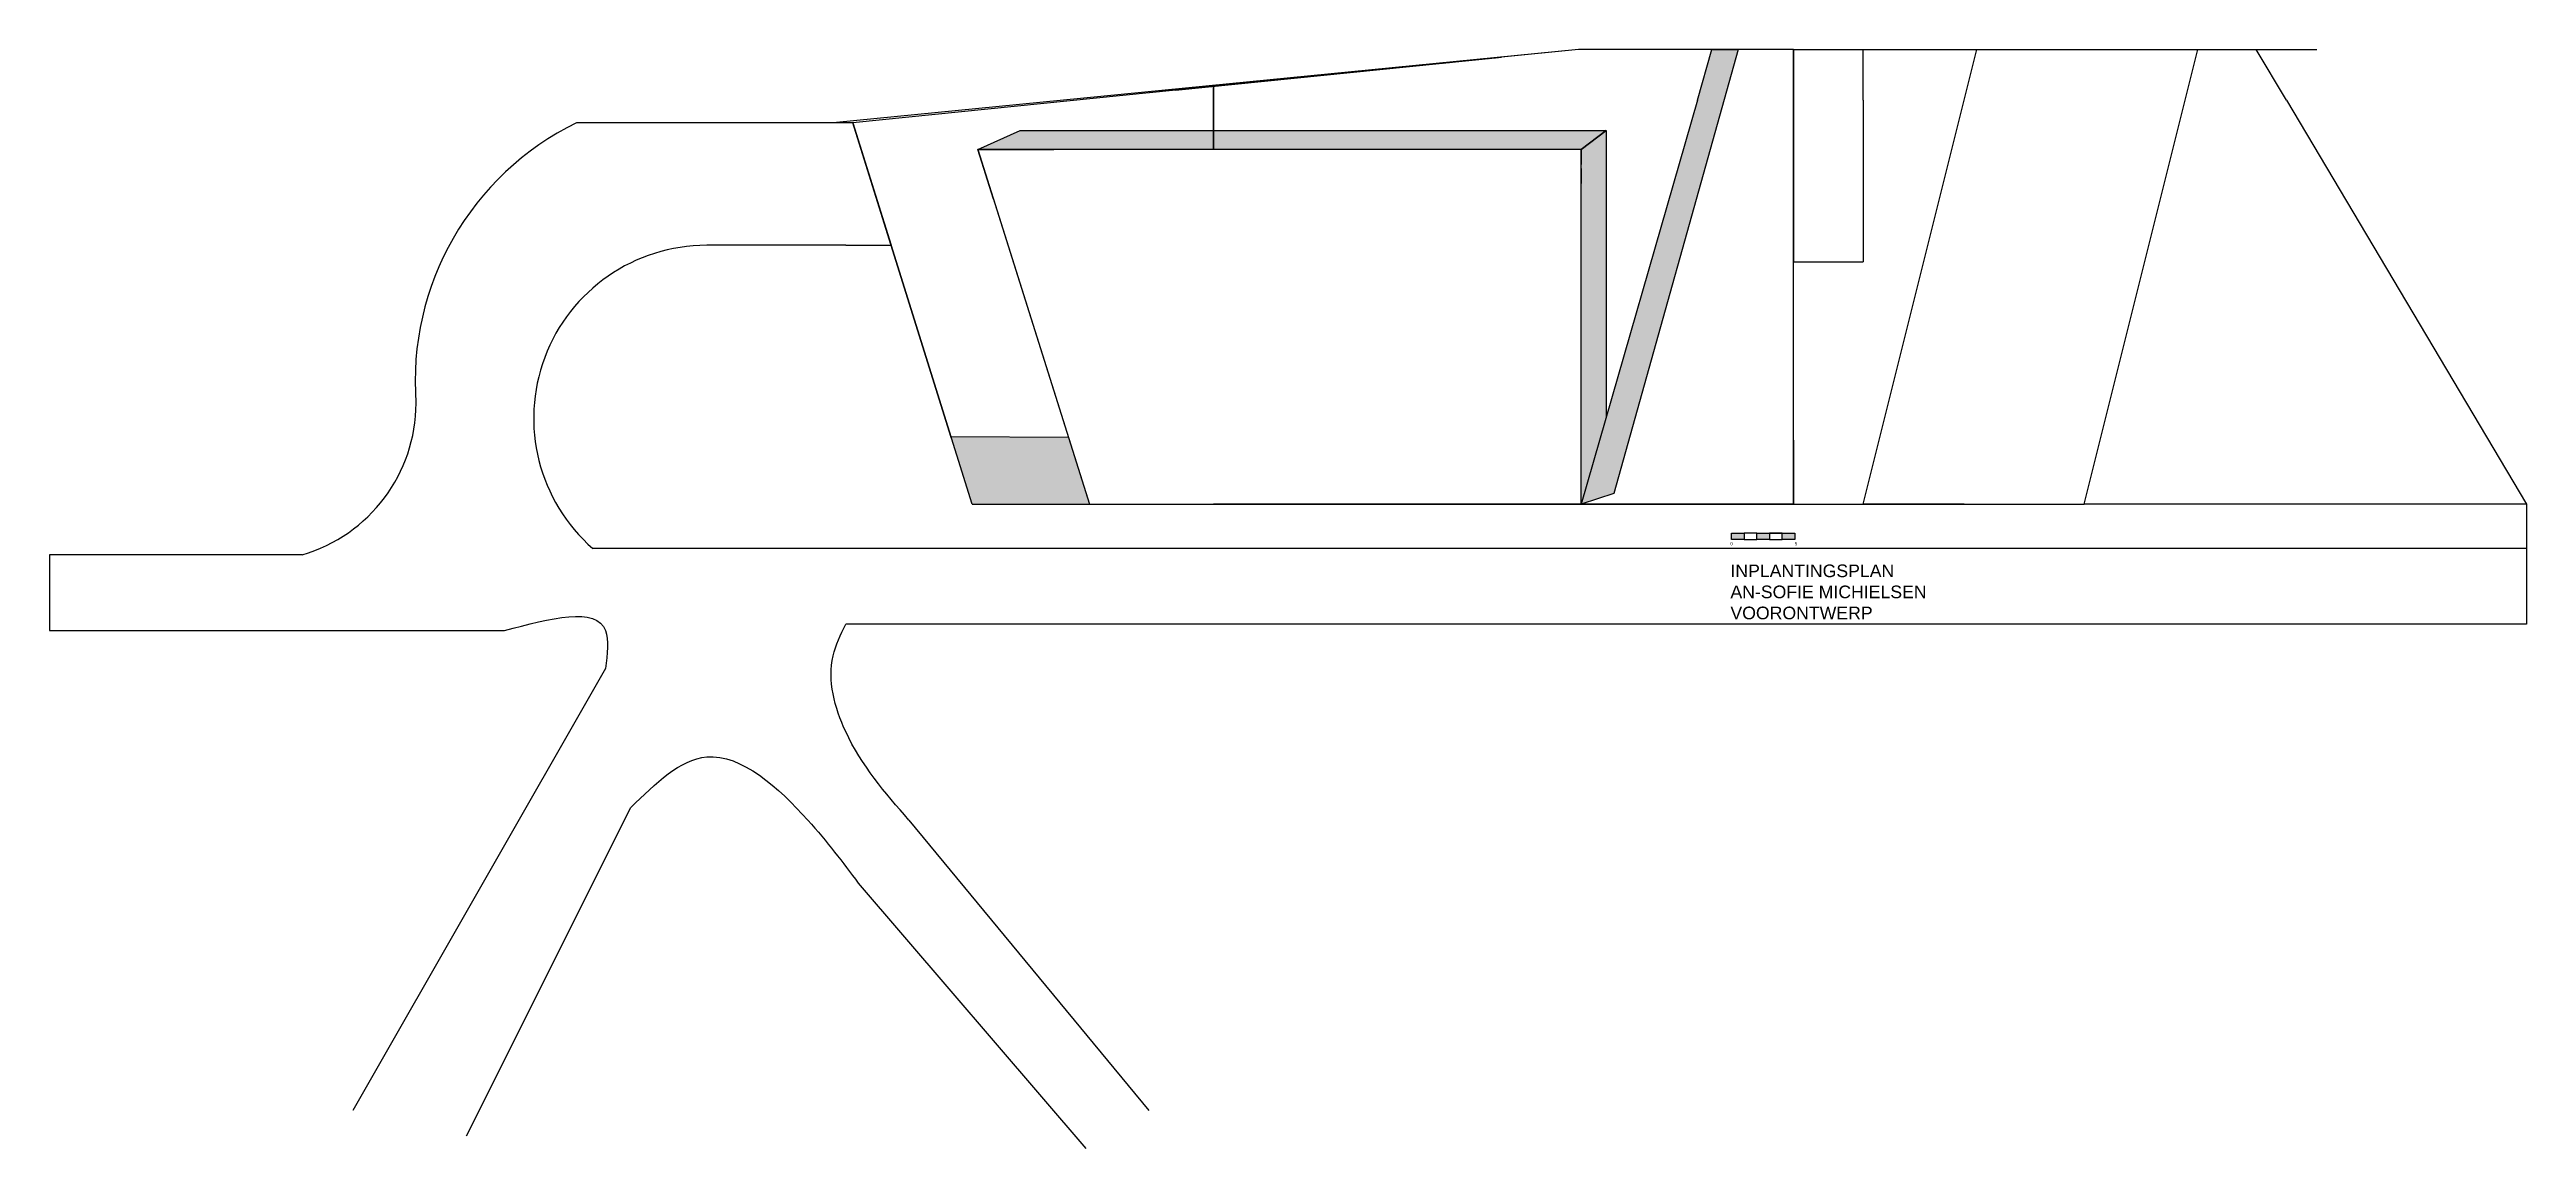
# Model space of a CAD drawing. Header units: millimetres. Extents: x -5657 to 14604, y -1609 to 1885.
# Drawn here: x -630 to 1330, y -510 to 360 of the extents above; entities that cross this region are included whole.
import ezdxf

# ---------------------------------------------------------------- set-up
doc = ezdxf.new("R2010")
doc.units = ezdxf.units.MM
doc.linetypes.add('ACAD_ISO02W100', pattern=[15, 12, -3])
for name, color, linetype in [('gelijkvloers', 7, 'Continuous'), ('laag 2.1', 7, 'Continuous'), ('laag 2.2', 7, 'Continuous'), ('laag 3', 7, 'Continuous'), ('laag 4.1', 7, 'Continuous'), ('laag 4.2', 7, 'Continuous')]:
    doc.layers.add(name, color=color, linetype=linetype)
doc.styles.get("Standard").update_dxf_attribs({"font": 'arial.ttf'})

msp = doc.modelspace()

# ---------------------------------------------------------------- hatches: boundary and pattern name
at = {"linetype": 'Continuous', "transparency": 33554539}
h = msp.add_hatch(color=256, dxfattribs=at)
h.dxf.hatch_style = 1
h.paths.add_polyline_path([(711, -23), (701, -23), (701, -28), (711, -28)])
h.paths.add_polyline_path([(731, -23), (721, -23), (721, -28), (731, -28)])
h.paths.add_polyline_path([(751, -23), (741, -23), (741, -28), (751, -28)])
at = {"layer": 'laag 4.2', "linetype": 'Continuous', "transparency": 33554671}
h = msp.add_hatch(color=256, dxfattribs=at)
h.dxf.hatch_style = 1
h.paths.add_polyline_path([(706.1, 360), (685.5, 360), (674, 320), (582, 0), (607.9, 8.6)])
at = {"layer": 'laag 4.2', "linetype": 'Continuous', "transparency": 33554620}
h = msp.add_hatch(color=256, dxfattribs=at)
h.dxf.hatch_style = 1
h.paths.add_polyline_path([(291, 295.8), (138, 295.8), (104.6, 280.9), (291, 280.9)])
h.paths.add_polyline_path([(601.7, 295.8), (291, 295.8), (291, 280.9), (582, 280.9)])
h.paths.add_polyline_path([(601.7, 295.8), (582, 280.9), (582, 250.9), (582, 0), (601.7, 68.4)])
at = {"layer": 'laag 4.2', "linetype": 'Continuous', "transparency": 33554687}
h = msp.add_hatch(color=256, dxfattribs=at)
h.dxf.hatch_style = 1
h.paths.add_polyline_path([(176.3, 53.1), (83.2, 53.7), (84.2, 50.7), (100, 0), (193, 0)])

# ---------------------------------------------------------------- linework, layer by layer
at = {"linetype": 'Continuous'}
for p, q in [((580, 360), (-10, 302)), ((750, 360), (580, 360)), ((750, 0), (750, 360)), ((750, 360), (1164, 360)), ((750, 0), (750, 360)), ((750, 360), (750, 313)), ((750, 360), (750, 313)), ((805, 320), (805, 360)), ((885, 320), (895, 360)), ((1060, 320), (1070, 360)), ((1140, 320), (1116.2, 360)), ((805, 320), (805, 192)), ((5.6, 302), (-213, 302)), ((100, 0), (5.6, 302)), ((750, 313), (750, 313)), ((750, 313), (750, 234)), ((750, 234), (750, 192)), ((750, 120.7), (750, 195.7)), ((750, 192), (805, 192)), ((750, 50.7), (750, 120.7)), ((750, 50.7), (750, 0)), ((100, 0), (193, 0)), ((100, 0), (750, 0)), ((193, 0), (271, 0)), ((271, 0), (291, 0)), ((291, 0), (367, 0)), ((458, 0), (350, 0)), ((544, 0), (458, 0)), ((674, 0), (544, 0)), ((750, 0), (674, 0)), ((674, 0), (674, 0)), ((701, -28), (701, -23)), ((701, -23), (711, -23)), ((711, -28), (701, -28)), ((721, -23), (711, -23)), ((711, -23), (711, -28)), ((711, -23), (711, -28)), ((711, -28), (721, -28)), ((721, -28), (721, -23)), ((721, -23), (751, -23)), ((731, -28), (721, -28)), ((741, -23), (731, -23)), ((731, -23), (731, -28)), ((731, -28), (741, -28)), ((741, -28), (741, -23)), ((751, -28), (741, -28)), ((751, -23), (751, -28))]:
    msp.add_line(p, q, dxfattribs=at)
for p, q in [((750, 0), (750, 320)), ((805, 0), (885, 320)), ((980, 0), (1060, 320)), ((1140, 320), (1330, 0)), ((0, 205), (-110, 205)), ((0, 205), (35.9, 205)), ((42.1, 185.4), (60.5, 126.2)), ((60.5, 126.2), (83.2, 53.7)), ((100, 0), (750, 0)), ((885, 0), (805, 0)), ((1060, 0), (980, 0)), ((1330, 0), (980, 0)), ((1330, 0), (1330, -35)), ((0, -35), (-200, -35)), ((1330, -35), (0, -35)), ((1330, -35), (1330, -95)), ((-430, -40), (-630, -40)), ((-630, -40), (-630, -100)), ((1330, -95), (0, -95)), ((-630, -100), (-270, -100)), ((-190, -130), (-390, -480)), ((-300, -500), (-170, -240)), ((50, -250), (240, -480)), ((10, -300), (190, -510))]:
    msp.add_line(p, q)
msp.add_arc((-112.9, 97.4), 227.8, 116.0683, 184.3864, dxfattribs=at)
for centre, radius, start, end in [((-110, 68.1), 136.9, 90, 228.8879), ((-465, 80), 125, 286.2602, 0)]:
    msp.add_arc(centre, radius, start, end)
for points in [[(-270, -100), (-190, -100), (-190, -130)], [(50, -250), (0, -180), (-10, -120), (0, -95)], [(-170, -240), (-110, -200), (-30, -250), (10, -300)]]:
    msp.add_spline(points, degree=3)
at = {"layer": 'gelijkvloers', "linetype": 'Continuous'}
for p, q in [((5.6, 302), (35.9, 205)), ((750, 182.4), (750, 192)), ((750, 0), (750, 182.4)), ((367, 0), (750, 0))]:
    msp.add_line(p, q, dxfattribs=at)
at = {"layer": 'laag 2.1', "linetype": 'Continuous'}
for p, q in [((519, 354), (5.6, 302)), ((519, 354), (240.4, 325.8)), ((83.2, 53.7), (5.6, 302)), ((84.2, 50.7), (83.2, 53.7))]:
    msp.add_line(p, q, dxfattribs=at)
at = {"layer": 'laag 2.2', "linetype": 'Continuous'}
for p, q in [((261, 327.9), (516.6, 353.8)), ((519, 354), (389, 340.8)), ((261, 327.9), (5.6, 302)), ((5.6, 302), (83.2, 53.7)), ((5.6, 302), (83.2, 53.7)), ((83.2, 53.7), (176.3, 53.1))]:
    msp.add_line(p, q, dxfattribs=at)
at = {"layer": 'laag 2.2', "linetype": 'ACAD_ISO02W100'}
for p, q in [((509.4, 353), (511.8, 353.3)), ((514.2, 353.5), (516.6, 353.8)), ((451, 347.1), (453.4, 347.4)), ((455.8, 347.6), (458.2, 347.8)), ((460.6, 348.1), (463, 348.3)), ((473, 349.3), (475.4, 349.6)), ((477.8, 349.8), (480.2, 350.1)), ((482.6, 350.3), (485, 350.6)), ((487.4, 350.8), (489.8, 351)), ((499.8, 352.1), (502.2, 352.3)), ((504.6, 352.5), (507, 352.8))]:
    msp.add_line(p, q, dxfattribs=at)
at = {"layer": 'laag 3', "linetype": 'Continuous'}
for p, q in [((291, 330.9), (519, 354)), ((580, 360), (519, 354)), ((685.5, 360), (580, 360)), ((674, 320), (685.5, 360)), ((389, 340.8), (321, 333.9)), ((291, 310.9), (291, 330.9)), ((291, 330.9), (291, 280.9)), ((674, 320), (582, 0)), ((291, 280.9), (291, 310.9)), ((582, 0), (291, 0)), ((433.4, 0), (321, 0)), ((341, 0), (582, 0))]:
    msp.add_line(p, q, dxfattribs=at)
at = {"layer": 'laag 4.1', "linetype": 'Continuous'}
for p, q in [((582, 280.9), (104.6, 280.9)), ((117, 241.4), (104.6, 280.9)), ((104.6, 280.9), (154.6, 280.9)), ((154.6, 280.9), (164.6, 280.9)), ((582, 241.4), (582, 280.9)), ((117, 241.4), (193, 0)), ((582, 0), (582, 241.4)), ((193, 0), (582, 0)), ((321, 0), (433.4, 0))]:
    msp.add_line(p, q, dxfattribs=at)
at = {"layer": 'laag 4.1', "linetype": 'ACAD_ISO02W100'}
msp.add_line((582, 280.9), (582, 250.9), dxfattribs=at)
at = {"layer": 'laag 4.2', "linetype": 'Continuous'}
for p, q in [((706.1, 360), (607.9, 8.6)), ((685.5, 360), (706.1, 360)), ((104.6, 280.9), (138, 295.8)), ((138, 295.8), (601.7, 295.8)), ((601.7, 295.8), (582, 280.9)), ((582, 280.9), (601.7, 295.8)), ((601.7, 295.8), (601.7, 68.4)), ((104.6, 280.9), (193, 0)), ((582, 280.9), (104.6, 280.9)), ((582, 0), (582, 280.9)), ((193, 0), (582, 0)), ((607.9, 8.6), (582, 0)), ((750, 0), (980, 0))]:
    msp.add_line(p, q, dxfattribs=at)

# ---------------------------------------------------------------- texts
at = {"linetype": 'Continuous', "char_height": 2.5, "attachment_point": 1}
for s, width, insert in [('0', 4, (700, -30)), ('5', 9, (751, -30))]:
    msp.add_mtext_dynamic_manual_height_columns(s, width=width, gutter_width=12.5, heights=[0], dxfattribs=dict(at, insert=insert))
at = {"layer": 'gelijkvloers', "linetype": 'Continuous', "ltscale": 2, "insert": (700.1, -47.7), "char_height": 10, "attachment_point": 1}
msp.add_mtext_dynamic_manual_height_columns('INPLANTINGSPLAN\\PAN-SOFIE MICHIELSEN\\PVOORONTWERP', width=323, gutter_width=12.5, heights=[0], dxfattribs=at)

doc.saveas('drawing.dxf')
